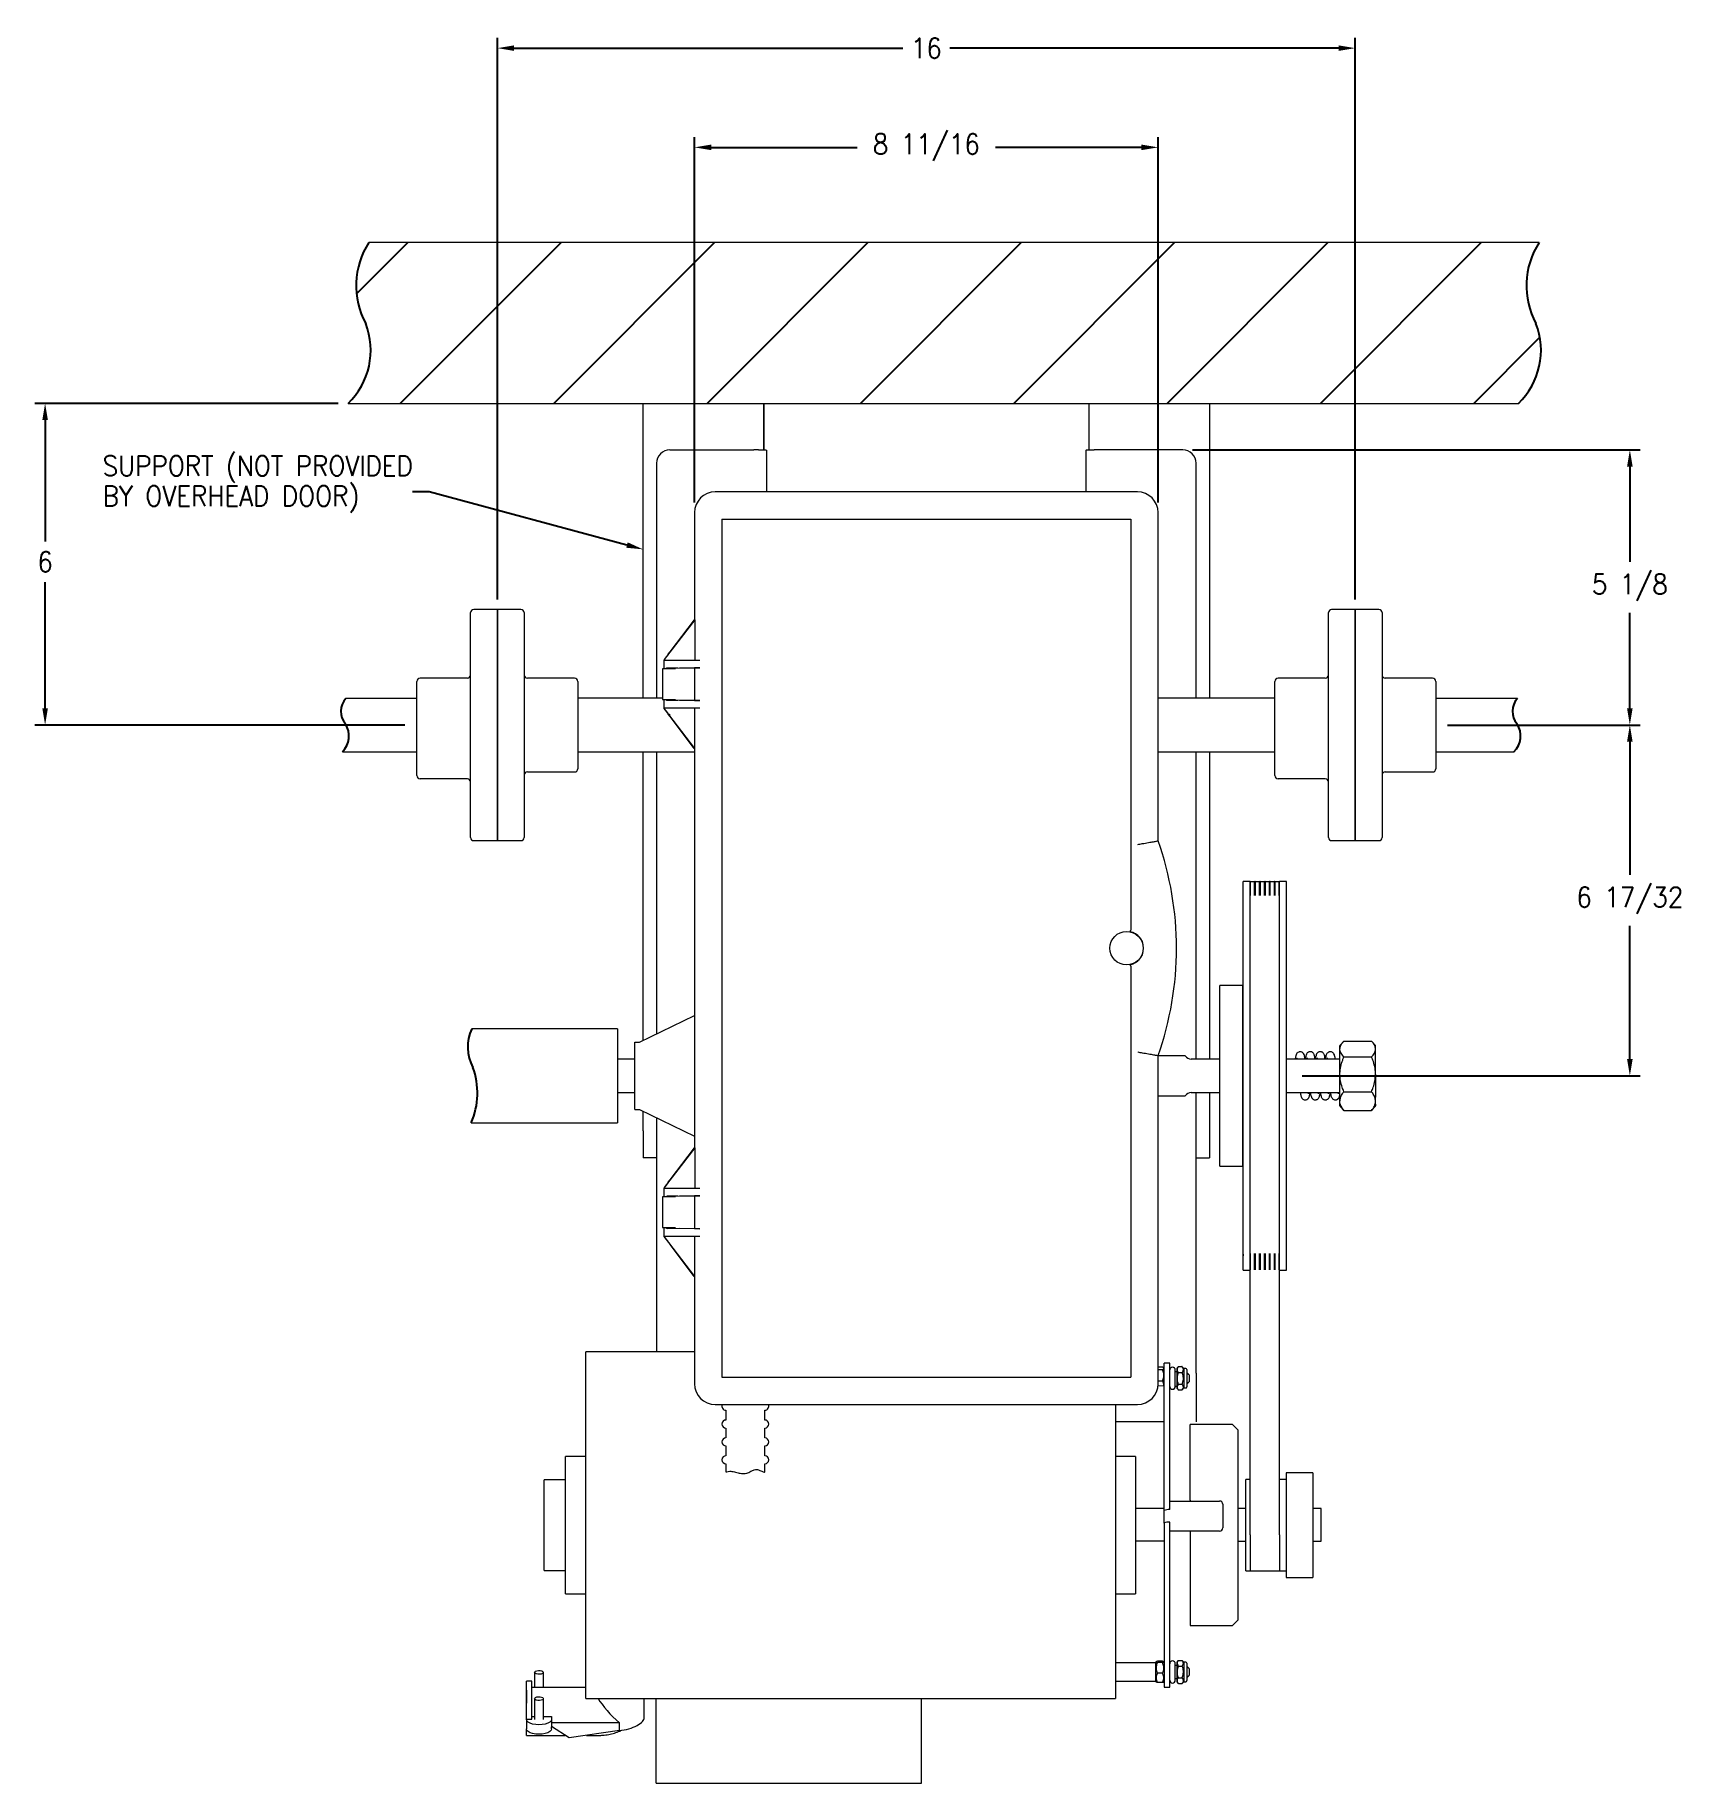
# Model space of a CAD drawing. Extents: x 8 to 38.7, y 8.8 to 41.4.
import ezdxf

# ---------------------------------------------------------------- set-up
doc = ezdxf.new("R2010")
doc.units = 0
doc.header["$LTSCALE"] = 0.5
doc.header["$MEASUREMENT"] = 0
doc.layers.get('Defpoints').update_dxf_attribs({"linetype": 'CONTINUOUS'})
doc.layers.add('DIM', color=1, linetype='CONTINUOUS')
doc.layers.add('OBJ', color=3, linetype='CONTINUOUS')
doc.styles.add('ROMANS', font='romans.shx', dxfattribs={"width": 0.9, "height": 0.375})
doc.dimstyles.new('GENIE', dxfattribs={"dimscale": 2, "dimtxt": 0.25, "dimasz": 0.156, "dimexe": 0.095, "dimexo": 0.0925, "dimgap": 0.095, "dimtad": 0, "dimtih": 1, "dimtoh": 1, "dimdec": 5, "dimzin": 4, "dimdsep": 46, "dimlunit": 5, "dimtxsty": 'ROMANS', "dimcen": 0.09, "dimadec": 0, "dimazin": 0, "dimtfac": 1, "dimtdec": 5, "dimtofl": 0, "dimtmove": 0, "dimatfit": 3, "dimfxl": 0, "dimfrac": 2, "dimtolj": 1, "dimtzin": 4, "dimarcsym": 0})

msp = doc.modelspace()

# ---------------------------------------------------------------- texts
at = {"layer": 'DIM', "style": 'ROMANS', "width": 0.9}
for s, p in [('SUPPORT (NOT PROVIDED', (9.246524, 33.163678)), ('BY OVERHEAD DOOR)', (9.246524, 32.601178))]:
    msp.add_text(s, height=0.375, dxfattribs=at).set_placement(p)

# ---------------------------------------------------------------- blocks, each defined once
blk = doc.blocks.new('*D31')
at = {"layer": 'Defpoints', "color": 0}
for p in [(32.61, 41.143), (16.61, 30.673), (32.61, 30.673)]:
    blk.add_point(p, dxfattribs=at)
at = {"layer": 'DIM', "color": 0, "lineweight": -2}
for p, q in [((16.61, 30.858), (16.61, 41.333)), ((16.922, 41.143), (24.17, 41.143)), ((32.298, 41.143), (25.049, 41.143)), ((32.61, 30.858), (32.61, 41.333))]:
    blk.add_line(p, q, dxfattribs=at)
at = {"layer": 'DIM', "color": 0}
for points in [[(16.922, 41.195), (16.922, 41.091), (16.61, 41.143)], [(32.298, 41.195), (32.298, 41.091), (32.61, 41.143)]]:
    blk.add_solid(points, dxfattribs=at)
at = {"layer": 'DIM', "color": 0, "insert": (24.61, 41.143), "char_height": 0.375, "attachment_point": 5, "style": 'ROMANS'}
blk.add_mtext('\\A1;16', dxfattribs=at)
blk = doc.blocks.new('*D32')
at = {"layer": 'Defpoints', "color": 0}
for p in [(28.933, 39.292), (20.286, 32.48), (28.933, 32.48)]:
    blk.add_point(p, dxfattribs=at)
at = {"layer": 'DIM', "color": 0, "lineweight": -2}
for p, q in [((20.286, 32.665), (20.286, 39.482)), ((28.933, 32.665), (28.933, 39.482)), ((20.598, 39.292), (23.319, 39.292)), ((28.621, 39.292), (25.9, 39.292))]:
    blk.add_line(p, q, dxfattribs=at)
at = {"layer": 'DIM', "color": 0}
for points in [[(20.598, 39.344), (20.598, 39.24), (20.286, 39.292)], [(28.621, 39.344), (28.621, 39.24), (28.933, 39.292)]]:
    blk.add_solid(points, dxfattribs=at)
at = {"layer": 'DIM', "color": 0, "insert": (24.61, 39.292), "char_height": 0.375, "attachment_point": 5, "style": 'ROMANS'}
blk.add_mtext('\\A1;8 11/16', dxfattribs=at)
blk = doc.blocks.new('*D33')
at = {"layer": 'Defpoints', "color": 0}
for p in [(13.825, 34.517), (8.175, 28.517), (15.067, 28.517)]:
    blk.add_point(p, dxfattribs=at)
at = {"layer": 'DIM', "color": 0, "lineweight": -2}
for p, q in [((13.64, 34.517), (7.985, 34.517)), ((8.175, 34.205), (8.175, 31.939)), ((8.175, 28.829), (8.175, 31.184)), ((14.882, 28.517), (7.985, 28.517))]:
    blk.add_line(p, q, dxfattribs=at)
at = {"layer": 'DIM', "color": 0}
for points in [[(8.123, 34.205), (8.227, 34.205), (8.175, 34.517)], [(8.123, 28.829), (8.227, 28.829), (8.175, 28.517)]]:
    blk.add_solid(points, dxfattribs=at)
at = {"layer": 'DIM', "color": 0, "insert": (8.175, 31.562), "char_height": 0.375, "attachment_point": 5, "style": 'ROMANS'}
blk.add_mtext('\\A1;6', dxfattribs=at)
blk = doc.blocks.new('*D34')
at = {"layer": 'Defpoints', "color": 0}
for p in [(29.391, 33.649), (34.146, 28.517), (37.731, 28.517)]:
    blk.add_point(p, dxfattribs=at)
at = {"layer": 'DIM', "color": 0, "lineweight": -2}
for p, q in [((29.576, 33.649), (37.921, 33.649)), ((37.731, 33.337), (37.731, 31.559)), ((37.731, 28.829), (37.731, 30.607)), ((34.331, 28.517), (37.921, 28.517))]:
    blk.add_line(p, q, dxfattribs=at)
at = {"layer": 'DIM', "color": 0}
for points in [[(37.679, 33.337), (37.783, 33.337), (37.731, 33.649)], [(37.679, 28.829), (37.783, 28.829), (37.731, 28.517)]]:
    blk.add_solid(points, dxfattribs=at)
at = {"layer": 'DIM', "color": 0, "insert": (37.731, 31.083), "char_height": 0.375, "attachment_point": 5, "style": 'ROMANS'}
blk.add_mtext('\\A1;5 1/8', dxfattribs=at)
blk = doc.blocks.new('*D35')
at = {"layer": 'Defpoints', "color": 0}
for p in [(34.331, 28.517), (31.435, 21.974), (37.731, 21.974)]:
    blk.add_point(p, dxfattribs=at)
at = {"layer": 'DIM', "color": 0, "lineweight": -2}
for p, q in [((34.516, 28.517), (37.921, 28.517)), ((37.731, 28.205), (37.731, 25.721)), ((37.731, 22.286), (37.731, 24.77)), ((31.62, 21.974), (37.921, 21.974))]:
    blk.add_line(p, q, dxfattribs=at)
at = {"layer": 'DIM', "color": 0}
for points in [[(37.679, 28.205), (37.783, 28.205), (37.731, 28.517)], [(37.679, 22.286), (37.783, 22.286), (37.731, 21.974)]]:
    blk.add_solid(points, dxfattribs=at)
at = {"layer": 'DIM', "color": 0, "insert": (37.731, 25.245), "char_height": 0.375, "attachment_point": 5, "style": 'ROMANS'}
blk.add_mtext('\\A1;6 17/32', dxfattribs=at)

# ---------------------------------------------------------------- dimensions: what is measured, and where the dimension line sits
at = {"layer": 'DIM'}
dim = msp.add_linear_dim(base=(32.60957, 41.142712), p1=(16.609571, 30.673221), p2=(32.60957, 30.673221), dimstyle='GENIE', dxfattribs=at)
dim.commit()
dim.dimension.update_dxf_attribs({"geometry": '*D31', "text_midpoint": (24.60957, 41.142712), "dimtype": 160})
dim = msp.add_linear_dim(base=(28.932993, 39.292046), p1=(20.286174, 32.479577), p2=(28.932993, 32.479577), text='8 11/16', dimstyle='GENIE', dxfattribs=at)
dim.commit()
dim.dimension.update_dxf_attribs({"geometry": '*D32', "text_midpoint": (24.609583, 39.292046)})
dim = msp.add_linear_dim(base=(8.175407, 28.516971), p1=(13.825415, 34.516971), p2=(15.067167, 28.516971), angle=90, dimstyle='GENIE', dxfattribs=at)
dim.commit()
dim.dimension.update_dxf_attribs({"geometry": '*D33', "text_midpoint": (8.175407, 31.561987), "dimtype": 160})
for base, p1, p2, picture, middle in [((37.731009, 28.516971), (29.391078, 33.649027), (34.14559, 28.516971), '*D34', (37.731009, 31.082999)), ((37.731009, 21.973972), (34.33059, 28.516971), (31.434582, 21.973972), '*D35', (37.731009, 25.245471))]:
    dim = msp.add_linear_dim(base=base, p1=p1, p2=p2, angle=90, dimstyle='GENIE', dxfattribs=at)
    dim.commit()
    dim.dimension.update_dxf_attribs({"geometry": picture, "text_midpoint": middle})

# ---------------------------------------------------------------- linework, layer by layer
at = {"layer": 'DIM'}
for p, q in [((13.982384, 36.560127), (14.939228, 37.516971)), ((14.799419, 34.516971), (17.799419, 37.516971)), ((17.659609, 34.516971), (20.659609, 37.516971)), ((20.5198, 34.516971), (23.5198, 37.516971)), ((23.37999, 34.516971), (26.37999, 37.516971)), ((26.240181, 34.516971), (29.240181, 37.516971)), ((29.100371, 34.516971), (32.100371, 37.516971)), ((31.960561, 34.516971), (34.960561, 37.516971)), ((34.820752, 34.516971), (36.053233, 35.749452)), ((15.33999, 32.86798), (15.02799, 32.86798)), ((19.026822, 31.8746), (15.33999, 32.86798))]:
    msp.add_line(p, q, dxfattribs=at)
msp.add_solid([(19.04035, 31.924809), (19.013293, 31.82439), (19.328078, 31.793429)], dxfattribs=at)
at = {"layer": 'OBJ', "linetype": 'Continuous', "lineweight": 15}
for p, q in [((36.040282, 37.516971), (14.213577, 37.516971)), ((13.825415, 34.516971), (35.65212, 34.516971)), ((19.328078, 34.266971), (19.328078, 34.516971)), ((19.328078, 29.016277), (19.328078, 34.266971)), ((21.578073, 34.516971), (21.578073, 33.649027)), ((21.578571, 34.266971), (21.578073, 34.266971)), ((21.578571, 34.216971), (21.578571, 34.516971)), ((27.641077, 34.516971), (27.641077, 34.216971)), ((29.891072, 34.516971), (29.891072, 34.266971)), ((29.891072, 34.266971), (29.891072, 29.016277)), ((21.578571, 33.649027), (21.578571, 34.216971)), ((27.641077, 34.216971), (27.641077, 33.649027)), ((19.828072, 33.649027), (21.390577, 33.649027)), ((21.477853, 33.649027), (21.390577, 33.649027)), ((21.477853, 33.649027), (21.616005, 33.649027)), ((21.630573, 33.635074), (21.630573, 33.600084)), ((21.630573, 33.600084), (21.630573, 32.865487)), ((27.588578, 33.600084), (27.588578, 33.635074)), ((27.588578, 32.865487), (27.588578, 33.600084)), ((27.603146, 33.649027), (27.741288, 33.649027)), ((27.828573, 33.649027), (27.741288, 33.649027)), ((29.391078, 33.649027), (27.828573, 33.649027)), ((19.57807, 33.399027), (19.57807, 29.016277)), ((29.641071, 29.016277), (29.641071, 33.399027)), ((28.547086, 32.865487), (20.672083, 32.865487)), ((20.286173, 32.479577), (20.286173, 30.475852)), ((20.797084, 32.354577), (20.797084, 16.354577)), ((20.797084, 32.354577), (28.422085, 32.354577)), ((28.422085, 32.354577), (28.422085, 24.691827)), ((28.932996, 26.356448), (28.932996, 32.479577)), ((16.609571, 30.673221), (16.609571, 30.37607)), ((16.609571, 26.360721), (16.609571, 30.673221)), ((32.60957, 30.673221), (32.60957, 30.37607)), ((32.60957, 26.360721), (32.60957, 30.673221)), ((16.109577, 26.420721), (16.109577, 30.613221)), ((16.609571, 30.37607), (16.609571, 26.360721)), ((17.109574, 30.613221), (17.109574, 30.324339)), ((17.109574, 30.324339), (17.109574, 26.420721)), ((20.29173, 30.479577), (19.72297, 29.738556)), ((19.830231, 29.881819), (20.288332, 30.478669)), ((20.286671, 30.478669), (20.287365, 30.479577)), ((20.286671, 30.479577), (20.286671, 30.478669)), ((20.290651, 30.479577), (20.286671, 30.479577)), ((20.288332, 30.478669), (20.286671, 30.478669)), ((20.29173, 30.479577), (20.290651, 30.479577)), ((20.29173, 30.479577), (20.29173, 29.729577)), ((32.109576, 26.420721), (32.109576, 30.613221)), ((32.60957, 30.37607), (32.60957, 26.360721)), ((33.109573, 30.613221), (33.109573, 30.324339)), ((33.109573, 30.324339), (33.109573, 26.420721)), ((19.716175, 29.729577), (19.716175, 29.567077)), ((19.716175, 29.729577), (19.742307, 29.729577)), ((19.72297, 29.738556), (19.72297, 29.729577)), ((19.742307, 29.729577), (20.384, 29.729577)), ((19.797237, 29.839906), (19.829761, 29.881819)), ((19.829761, 29.88118), (19.797237, 29.838793)), ((19.797237, 29.838793), (19.797237, 29.839906)), ((19.829761, 29.88118), (19.830231, 29.881819)), ((19.829761, 29.881819), (19.829761, 29.88118)), ((19.830231, 29.881819), (19.829761, 29.881819)), ((19.929137, 29.567077), (19.691178, 29.567077)), ((19.711172, 29.567077), (19.716175, 29.567077)), ((19.786602, 29.580737), (20.384, 29.586666)), ((20.286173, 29.582323), (20.00407, 29.579577)), ((20.290651, 29.584561), (20.286173, 29.582323)), ((20.286173, 29.582323), (20.286173, 28.976832)), ((15.109571, 27.807456), (15.109571, 29.331971)), ((15.109571, 29.226067), (15.109571, 29.291693)), ((15.109571, 29.20953), (15.109571, 29.226067)), ((18.109571, 29.331971), (18.109571, 29.219019)), ((18.109571, 29.291693), (18.109571, 29.226067)), ((18.109571, 29.281927), (18.109571, 28.679584)), ((18.109571, 29.226067), (18.109571, 29.20953)), ((18.109571, 29.219019), (18.109571, 29.202388)), ((31.10957, 27.807456), (31.10957, 29.331971)), ((31.10957, 29.226067), (31.10957, 29.291693)), ((31.10957, 29.20953), (31.10957, 29.226067)), ((34.10957, 29.331971), (34.10957, 29.219019)), ((34.10957, 29.291693), (34.10957, 29.226067)), ((34.10957, 29.281927), (34.10957, 28.679584)), ((34.10957, 29.226067), (34.10957, 29.20953)), ((34.10957, 29.219019), (34.10957, 29.202388)), ((19.691178, 28.992077), (19.929137, 28.992077)), ((19.716175, 28.992077), (19.711172, 28.992077)), ((19.716175, 28.992077), (19.716175, 28.829577)), ((19.742307, 28.829577), (19.716175, 28.829577)), ((19.722464, 28.821211), (19.722464, 28.829577)), ((19.722464, 28.821211), (20.285451, 28.079577)), ((20.384, 28.829577), (19.742307, 28.829577)), ((20.384, 28.972489), (19.786602, 28.978417)), ((19.829761, 28.676353), (19.796908, 28.719625)), ((20.00407, 28.979577), (20.286173, 28.976832)), ((20.286173, 28.976832), (20.290651, 28.974593)), ((20.291007, 28.079577), (20.291007, 28.829577)), ((18.109571, 28.679584), (18.109571, 28.615667)), ((18.109571, 28.615667), (18.109571, 28.512019)), ((18.109571, 28.512019), (18.109571, 27.701971)), ((20.282785, 28.079577), (19.829761, 28.676353)), ((34.10957, 28.679584), (34.10957, 28.615667)), ((34.10957, 28.615667), (34.10957, 28.512019)), ((34.10957, 28.512019), (34.10957, 27.701971)), ((20.282785, 28.079577), (20.285451, 28.079577)), ((20.291007, 28.079577), (20.285451, 28.079577)), ((20.286173, 28.079577), (20.286173, 20.625852)), ((15.109571, 27.703903), (15.109571, 27.807456)), ((19.328078, 22.637815), (19.328078, 28.017277)), ((19.57807, 28.017277), (19.57807, 22.758109)), ((29.641071, 22.285971), (29.641071, 28.017277)), ((29.891072, 28.017277), (29.891072, 22.285971)), ((31.10957, 27.703903), (31.10957, 27.807456)), ((15.109571, 27.574361), (15.109571, 27.703903)), ((16.049578, 27.514362), (15.16957, 27.514362)), ((31.10957, 27.574361), (31.10957, 27.703903)), ((32.049577, 27.514362), (31.169578, 27.514362)), ((30.519878, 18.351471), (30.519878, 25.596471)), ((30.647375, 21.207805), (30.647375, 25.594058)), ((30.656875, 25.34031), (30.656875, 25.591253)), ((30.732878, 25.34031), (30.732878, 25.591253)), ((30.748872, 25.34031), (30.748872, 25.591253)), ((30.824875, 25.34031), (30.824875, 25.591253)), ((30.840879, 25.34031), (30.840879, 25.591253)), ((30.916873, 25.34031), (30.916873, 25.591253)), ((30.932877, 25.34031), (30.932877, 25.591253)), ((31.008871, 25.34031), (31.008871, 25.591253)), ((31.024875, 25.34031), (31.024875, 25.591253)), ((31.100878, 25.34031), (31.100878, 25.591253)), ((31.116872, 25.34031), (31.116872, 25.591253)), ((31.192875, 25.34031), (31.192875, 25.591253)), ((31.199371, 21.207805), (31.199371, 25.594058)), ((31.328877, 25.59712), (31.328201, 25.596443)), ((31.328877, 25.596443), (31.328201, 25.596443)), ((31.328877, 25.596443), (31.328877, 25.59712)), ((31.328877, 18.353653), (31.328877, 25.596443)), ((28.422085, 24.017328), (28.422085, 16.354577)), ((30.086876, 20.286471), (30.086876, 23.661472)), ((30.511871, 20.286471), (30.511871, 23.661472)), ((18.849307, 22.848971), (18.849307, 21.100018)), ((19.257674, 22.603937), (20.286173, 23.098832)), ((19.175255, 21.344004), (19.175255, 22.603937)), ((19.175255, 22.603937), (19.257674, 22.603937)), ((32.323073, 22.474286), (32.323073, 22.536472)), ((32.398072, 22.622713), (32.913075, 22.622713)), ((32.988073, 22.001487), (32.988073, 22.536472)), ((28.932996, 16.229577), (28.932996, 22.352706)), ((32.323073, 22.001487), (32.323073, 22.474286)), ((32.398072, 22.325858), (32.913075, 22.325858)), ((32.323073, 21.501173), (32.323073, 22.001487)), ((32.988073, 22.001487), (32.988073, 21.577069)), ((29.641071, 16.429028), (29.641071, 21.661972)), ((29.891072, 21.661972), (29.891072, 20.946463)), ((32.398072, 21.677117), (32.913075, 21.677117)), ((32.988073, 21.447045), (32.988073, 21.577069)), ((19.175255, 21.344004), (19.259851, 21.344004)), ((19.259851, 21.344004), (20.286173, 20.850158)), ((19.328078, 20.946463), (19.328078, 21.310127)), ((30.647375, 13.414787), (30.647375, 21.207805)), ((31.199371, 13.414787), (31.199371, 21.207805)), ((32.323073, 21.411471), (32.323073, 21.501173)), ((32.398072, 21.32523), (32.913075, 21.32523)), ((32.988073, 21.447045), (32.988073, 21.411471)), ((18.849307, 21.100018), (18.849307, 21.098971)), ((19.328078, 20.946463), (19.328078, 20.446463)), ((19.57807, 21.189833), (19.57807, 16.828287)), ((29.891072, 20.946463), (29.891072, 20.446463)), ((20.29173, 20.629577), (19.72297, 19.888556)), ((19.830231, 20.031819), (20.288332, 20.628669)), ((20.286671, 20.628669), (20.287365, 20.629577)), ((20.286671, 20.629577), (20.286671, 20.628669)), ((20.290651, 20.629577), (20.286671, 20.629577)), ((20.288332, 20.628669), (20.286671, 20.628669)), ((20.29173, 20.629577), (20.290651, 20.629577)), ((20.29173, 20.629577), (20.29173, 19.879577)), ((19.57807, 20.446463), (19.328078, 20.446463)), ((20.034707, 20.303093), (20.033994, 20.297289)), ((29.641071, 20.446463), (29.891072, 20.446463)), ((19.797237, 19.989907), (19.829761, 20.031819)), ((19.829761, 20.03118), (19.797237, 19.988793)), ((19.797237, 19.988793), (19.797237, 19.989907)), ((19.829761, 20.03118), (19.830231, 20.031819)), ((19.829761, 20.031819), (19.829761, 20.03118)), ((19.830231, 20.031819), (19.829761, 20.031819)), ((19.929137, 19.717077), (19.691178, 19.717077)), ((19.711172, 19.717077), (19.716175, 19.717077)), ((19.716175, 19.879577), (19.716175, 19.717077)), ((19.716175, 19.879577), (19.742307, 19.879577)), ((19.72297, 19.888556), (19.72297, 19.879577)), ((19.742307, 19.879577), (20.384, 19.879577)), ((19.786602, 19.730737), (20.384, 19.736665)), ((20.286173, 19.732323), (20.00407, 19.729577)), ((20.290651, 19.734562), (20.286173, 19.732323)), ((20.286173, 19.732323), (20.286173, 19.126832)), ((19.691178, 19.142077), (19.929137, 19.142077)), ((19.716175, 19.142077), (19.711172, 19.142077)), ((19.716175, 19.142077), (19.716175, 18.979577)), ((19.742307, 18.979577), (19.716175, 18.979577)), ((19.722464, 18.971212), (19.722464, 18.979577)), ((19.722464, 18.971212), (20.285451, 18.229577)), ((20.384, 18.979577), (19.742307, 18.979577)), ((20.384, 19.122489), (19.786602, 19.128418)), ((20.00407, 19.129577), (20.286173, 19.126832)), ((20.286173, 19.126832), (20.290651, 19.124593)), ((20.291007, 18.229577), (20.291007, 18.979577)), ((20.282785, 18.229577), (19.829761, 18.826352)), ((30.656875, 18.357118), (30.656875, 18.659976)), ((30.732878, 18.357118), (30.732878, 18.659976)), ((30.748872, 18.357118), (30.748872, 18.659976)), ((30.824875, 18.357118), (30.824875, 18.659976)), ((30.840879, 18.357118), (30.840879, 18.659976)), ((30.916873, 18.357118), (30.916873, 18.659976)), ((30.932877, 18.357118), (30.932877, 18.659976)), ((31.008871, 18.357118), (31.008871, 18.659976)), ((31.024875, 18.357118), (31.024875, 18.659976)), ((31.100878, 18.357118), (31.100878, 18.659976)), ((31.116872, 18.357118), (31.116872, 18.659976)), ((31.192875, 18.357118), (31.192875, 18.659976)), ((31.199371, 18.351534), (31.200375, 18.351471)), ((31.328877, 18.353653), (31.328201, 18.353653)), ((31.328877, 18.352978), (31.328201, 18.353653)), ((31.328874, 18.3519), (31.328203, 18.353654)), ((31.328877, 18.350823), (31.328229, 18.351471)), ((31.328449, 18.351471), (31.328874, 18.3519)), ((31.328877, 18.353653), (31.328877, 18.352978)), ((31.328877, 18.351901), (31.328877, 18.352978)), ((31.328877, 18.350823), (31.328877, 18.351901)), ((20.282785, 18.229577), (20.285451, 18.229577)), ((20.291007, 18.229577), (20.285451, 18.229577)), ((20.286173, 18.229577), (20.286173, 16.229577)), ((18.260075, 10.358286), (18.260075, 16.828287)), ((20.797084, 16.354577), (28.422085, 16.354577)), ((29.015072, 16.540316), (28.932996, 16.540316)), ((29.015072, 16.488967), (28.932996, 16.488967)), ((29.045071, 13.867247), (29.045071, 16.615983)), ((29.149675, 13.881454), (29.149675, 16.615983)), ((29.252674, 16.177991), (29.252674, 16.486991)), ((29.252674, 16.177992), (29.252674, 16.48699)), ((29.280073, 16.513997), (29.280073, 16.150985)), ((29.310072, 16.548964), (29.380077, 16.548964)), ((29.310072, 16.437469), (29.380077, 16.437469)), ((29.410077, 16.513997), (29.410077, 16.150985)), ((29.46757, 16.493998), (29.46757, 16.170985)), ((29.510072, 16.397491), (29.510072, 16.267491)), ((29.641071, 16.429028), (29.641071, 15.516971)), ((29.037656, 16.185517), (28.930767, 16.188193)), ((29.015072, 16.281141), (28.932996, 16.281141)), ((29.280073, 16.179027), (29.252674, 16.179027)), ((29.310072, 16.220995), (29.380077, 16.220995)), ((29.310072, 16.116018), (29.380077, 16.116018)), ((20.672083, 15.843668), (28.547086, 15.843668)), ((28.135073, 15.843668), (28.135073, 14.699722)), ((29.045071, 15.516971), (28.135073, 15.516971)), ((29.529277, 14.058529), (29.529277, 15.468288)), ((30.419273, 15.368287), (30.419273, 14.611385)), ((17.88007, 12.313288), (17.88007, 14.873288)), ((28.135073, 14.699722), (28.135073, 10.358286)), ((28.510075, 14.873288), (28.510075, 12.313288)), ((17.480071, 12.746288), (17.480071, 14.440287)), ((30.419273, 14.611385), (30.419273, 11.818288)), ((30.569871, 12.743286), (30.569871, 14.443286)), ((31.200375, 14.443286), (31.199371, 14.443225)), ((31.319875, 14.568287), (31.319875, 13.926758)), ((31.819879, 14.568287), (31.819879, 13.926758)), ((29.149675, 14.042264), (30.080071, 14.042264)), ((29.529277, 14.058529), (29.529277, 14.042264)), ((29.045071, 13.905788), (28.510075, 13.905788)), ((29.045071, 13.633142), (29.045071, 13.867247)), ((30.14007, 13.982493), (30.14007, 13.549148)), ((31.319875, 13.926758), (31.319875, 12.618288)), ((31.819879, 13.926758), (31.819879, 12.618288)), ((31.975076, 13.427348), (31.975076, 13.905788)), ((29.045071, 13.628582), (29.045071, 13.633142)), ((29.045071, 13.628582), (29.045071, 10.570592)), ((29.149675, 10.570592), (29.149675, 13.647421)), ((30.080071, 13.48026), (29.149675, 13.48026)), ((29.529277, 13.48026), (29.529277, 11.718286)), ((30.14007, 13.549148), (30.14007, 13.540032)), ((30.647375, 13.414787), (30.647375, 12.743286)), ((31.199371, 13.414787), (31.199371, 12.743286)), ((31.975076, 13.295958), (31.975076, 13.427348)), ((29.045071, 13.295958), (28.510075, 13.295958)), ((30.419273, 13.295958), (30.569871, 13.295958)), ((31.819879, 13.295958), (31.975076, 13.295958)), ((31.199371, 12.74335), (31.200375, 12.743286)), ((28.889076, 10.9258), (28.889076, 11.03559)), ((28.889076, 10.672577), (28.889076, 10.9258)), ((29.015072, 11.052974), (28.919075, 11.052974)), ((29.015072, 11.027611), (28.919075, 11.027611)), ((29.015072, 10.828722), (28.919075, 10.828722)), ((29.252674, 10.699584), (29.252674, 11.008582)), ((29.280073, 11.03559), (29.280073, 10.854871)), ((29.280073, 10.854871), (29.280073, 10.672577)), ((29.310072, 11.070588), (29.380077, 11.070588)), ((29.310072, 10.963149), (29.380077, 10.963149)), ((29.410077, 11.03559), (29.410077, 10.854871)), ((29.410077, 10.854871), (29.410077, 10.672577)), ((29.46757, 11.01559), (29.46757, 10.854784)), ((29.46757, 10.854784), (29.46757, 10.692577)), ((29.510072, 10.919084), (29.510072, 10.789082)), ((17.150077, 9.971236), (17.150077, 10.684472)), ((17.150077, 10.514472), (17.150077, 10.274856)), ((17.150077, 10.45428), (17.150077, 10.456822)), ((17.250072, 9.971236), (17.250072, 10.684472)), ((29.015072, 10.655193), (28.919075, 10.655193)), ((29.310072, 10.746644), (29.380077, 10.746644)), ((29.310072, 10.637579), (29.380077, 10.637579)), ((19.57257, 9.359646), (19.57257, 10.358286)), ((24.522571, 9.359646), (24.522571, 10.358286)), ((17.150077, 9.968697), (17.150077, 9.971236)), ((17.150077, 9.971236), (17.250072, 9.971236)), ((17.150077, 9.968697), (17.150077, 9.791756)), ((17.150077, 9.670958), (17.150077, 9.791756)), ((17.250072, 10.023475), (17.303078, 10.023475)), ((17.467071, 10.023475), (17.620072, 10.023475)), ((17.620072, 10.023475), (17.620072, 9.968697)), ((17.620072, 9.968697), (17.620072, 9.832752)), ((18.88507, 9.902954), (17.620072, 9.902954)), ((17.950075, 9.623889), (17.620072, 9.833808)), ((17.620072, 9.832752), (17.620072, 9.832541)), ((17.620072, 9.791756), (17.620072, 9.832541)), ((18.88507, 9.760412), (18.88507, 9.902954)), ((18.88507, 9.760412), (17.950075, 9.623889)), ((19.57257, 8.782262), (19.57257, 9.359646)), ((24.522571, 8.782262), (24.522571, 9.359646))]:
    msp.add_line(p, q, dxfattribs=at)
at = {"layer": 'OBJ', "linetype": 'Continuous', "lineweight": 15, "flags": 128}
for points in [[(17.377176, 10.881026), (17.409015, 10.879679), (17.437203, 10.873282), (17.457459, 10.862816), (17.466695, 10.84987), (17.463504, 10.836417), (17.448373, 10.824503), (17.423602, 10.815942), (17.392964, 10.81204), (17.361134, 10.813389), (17.332946, 10.819784), (17.31269, 10.830252), (17.303454, 10.843198), (17.306645, 10.856652), (17.321776, 10.868566), (17.346547, 10.877126), (17.377176, 10.881026)], [(17.406518, 10.391646), (17.435175, 10.385632), (17.456201, 10.375443), (17.466404, 10.362625), (17.464217, 10.349135), (17.449987, 10.337026), (17.425873, 10.328139), (17.395555, 10.323828), (17.363631, 10.324751), (17.334974, 10.330763), (17.313948, 10.340954), (17.303745, 10.353771), (17.305932, 10.36726), (17.320162, 10.379371), (17.344276, 10.388258), (17.374594, 10.392568), (17.406518, 10.391646)], [(17.620072, 9.968697), (17.612065, 9.942992), (17.588589, 9.91904), (17.55124, 9.898472), (17.502571, 9.882688), (17.445895, 9.872767), (17.38507, 9.869383), (17.324254, 9.872767), (17.267578, 9.882688), (17.2189, 9.898472), (17.18156, 9.91904), (17.158084, 9.942992), (17.150077, 9.968697)], [(17.620072, 9.791756), (17.612065, 9.766051), (17.588589, 9.742099), (17.55124, 9.721528), (17.502571, 9.705747), (17.445895, 9.695825), (17.38507, 9.692442), (17.324254, 9.695825), (17.267578, 9.705747), (17.2189, 9.721528), (17.18156, 9.742099), (17.158084, 9.766051), (17.150077, 9.791756)]]:
    msp.add_lwpolyline(points, dxfattribs=at)
at = {"layer": 'OBJ', "linetype": 'Continuous', "lineweight": 15}
msp.add_circle((28.344593, 24.354577), 0.3125, dxfattribs=at)
at = {"layer": 'OBJ'}
for centre, radius, start, end in [((15.450871, 36.711662), 1.476286, 146.9413907, 208.5304128), ((37.277576, 36.711662), 1.476286, 146.9413907, 208.5304128), ((12.877517, 35.506978), 1.370629, 313.7552019, 21.3758401), ((34.704222, 35.506978), 1.370629, 313.7552019, 21.3758401), ((14.047917, 28.772157), 0.358661, 137.4986648, 220.7607808), ((35.89945, 28.772157), 0.358661, 137.4986648, 220.7607808), ((13.426117, 28.314597), 0.415328, 314.7175775, 32.5382374), ((35.27765, 28.314597), 0.415328, 314.7175775, 32.5382374), ((16.850361, 22.510798), 0.793243, 154.7659217, 208.5559663), ((14.848757, 21.654249), 1.389437, 336.4441605, 20.0943893)]:
    msp.add_arc(centre, radius, start, end, dxfattribs=at)
at = {"layer": 'OBJ', "linetype": 'Continuous', "lineweight": 15}
for centre, radius, start, end in [((19.828074, 33.399027), 0.25, 90, 180), ((29.391074, 33.399027), 0.25, 0, 90), ((20.672083, 32.479577), 0.385909, 90, 180), ((28.547083, 32.479577), 0.385909, 0, 90), ((16.169574, 30.613221), 0.06, 90, 180), ((17.049574, 30.613221), 0.06, 0, 90), ((32.169574, 30.613221), 0.06, 90, 180), ((33.049574, 30.613221), 0.06, 0, 90), ((15.169574, 29.331971), 0.06, 90, 180), ((16.049574, 29.451971), 0.06, 270, 0), ((17.169574, 29.451971), 0.06, 180, 270), ((18.049574, 29.331971), 0.06, 0, 90), ((31.169574, 29.331971), 0.06, 90, 180), ((32.049574, 29.451971), 0.06, 270, 0), ((33.169574, 29.451971), 0.06, 180, 270), ((34.049574, 29.331971), 0.06, 0, 90), ((15.169578, 27.57437), 0.060007, 180.0086171, 269.9919431), ((16.049569, 27.454354), 0.060008, 0.0091692, 89.991391), ((17.169574, 27.581971), 0.06, 90, 180), ((18.049574, 27.701971), 0.06, 270, 0), ((31.169577, 27.57437), 0.060007, 180.0086171, 270.0009061), ((32.049573, 27.45436), 0.060003, 0.0040687, 89.9964915), ((33.169574, 27.581971), 0.06, 90, 180), ((34.049574, 27.701971), 0.06, 270, 0), ((16.169574, 26.420721), 0.06, 180, 270), ((17.049574, 26.420721), 0.06, 270, 0), ((32.169574, 26.420721), 0.06, 180, 270), ((33.049574, 26.420721), 0.06, 270, 0), ((23.265229, 24.354577), 6.010909, 340.5466288, 19.4533712), ((30.649374, 25.588471), 0.008, 44.3025605, 90), ((30.740374, 25.588471), 0.008, 90, 135.6974395), ((30.741374, 25.588471), 0.008, 44.3025605, 90), ((30.832374, 25.588471), 0.008, 90, 135.6974395), ((30.833374, 25.588471), 0.008, 44.3025605, 90), ((30.924374, 25.588471), 0.008, 90, 135.6974395), ((30.925374, 25.588471), 0.008, 44.3025605, 90), ((31.016374, 25.588471), 0.008, 90, 135.6974395), ((31.017374, 25.588471), 0.008, 44.3025605, 90), ((31.108374, 25.588471), 0.008, 90, 135.6974395), ((31.109374, 25.588471), 0.008, 44.3025605, 90), ((31.200374, 25.588471), 0.008, 90, 135.6974395), ((28.344593, 24.354577), 0.31504, 282.5866872, 77.4133128), ((29.548074, 22.410971), 0.125, 210, 270), ((29.548074, 21.536971), 0.125, 90, 150), ((29.201174, 16.486991), 0.0515, 0, 180), ((29.201174, 16.486991), 0.0515, 0, 61.4295494), ((29.447574, 16.493998), 0.02, 0, 90), ((20.672083, 16.229577), 0.385909, 180, 270), ((28.547083, 16.229577), 0.385909, 270, 0), ((29.201174, 16.177991), 0.0515, 180, 0), ((29.201174, 16.177991), 0.0515, 298.4066156, 0), ((29.447574, 16.170985), 0.02, 270, 0), ((20.872074, 15.812277), 0.075, 155.2574831, 270), ((21.597074, 15.812277), 0.075, 270, 24.7425169), ((20.872074, 15.478736), 0.075, 90, 270), ((21.597074, 15.478736), 0.075, 270, 90), ((20.872074, 15.145194), 0.075, 90, 270), ((21.597074, 15.145194), 0.075, 270, 90), ((20.872074, 14.811652), 0.075, 90, 270), ((21.597074, 14.811652), 0.075, 270, 90), ((30.080194, 13.982388), 0.059876, 0.1000855, 90.1176964), ((29.132953, 13.61237), 0.269603, 86.4440538, 109.0243266), ((29.133317, 13.376971), 0.270944, 86.3856523, 109.007942), ((30.080194, 13.540136), 0.059876, 269.8823036, 359.8999145), ((29.201174, 11.008583), 0.0515, 0, 180), ((29.447574, 11.01559), 0.02, 0, 90), ((29.201174, 10.699583), 0.0515, 180, 0), ((29.447574, 10.692577), 0.02, 270, 0)]:
    msp.add_arc(centre, radius, start, end, dxfattribs=at)
for centre, major_axis, ratio, start_param, end_param in [((19.836174, 29.887802), (0.124992, 0.166179), 0.008384536, 1.869457154, 2.692490846), ((19.836174, 29.579576), (0.142, 0), 0.008726868, 0.001044726, 1.927383421), ((20.665595, 29.584504), (0.375, 0), 0.008726868, 2.420268055, 3.124139361), ((19.836174, 28.669661), (-0.124992, 0.167957), 0.008359396, 0.439495111, 1.262528803), ((19.836174, 28.979578), (0.142, 0), 0.008726868, 4.355801886, 6.282140581), ((19.836174, 28.618867), (0.117458, -0.096967), 0.441002387, 1.967486433, 2.239448772), ((20.665595, 28.97465), (0.375, 0), 0.008726868, 3.159045946, 3.862917252), ((19.836174, 20.037802), (0.124992, 0.166179), 0.008384536, 1.869457154, 2.692490846), ((19.836174, 19.729576), (0.142, 0), 0.008726868, 0.001044726, 1.927383421), ((20.665595, 19.734504), (0.375, 0), 0.008726868, 2.420268055, 3.124139361), ((19.836174, 18.819661), (-0.124992, 0.167957), 0.008359396, 0.439495111, 1.262528803), ((20.665595, 19.12465), (0.375, 0), 0.008726868, 3.159045946, 3.862917252), ((18.885074, 10.099471), (0.453978, -0.453978), 0.221694663, 3.90394162, 4.930555137), ((18.885074, 9.956929), (0.464292, 0.06157), 0.416582264, 4.657202247, 6.227998574)]:
    msp.add_ellipse(centre, major_axis=major_axis, ratio=ratio, start_param=start_param, end_param=end_param, dxfattribs=at)
for points, knots in [([(21.616005, 33.649027), (21.621659, 33.647926), (21.629722, 33.646356), (21.630377, 33.63767), (21.630573, 33.635074)], [0, 0, 0, 0, 0.701199272, 1, 1, 1, 1]), ([(27.588578, 33.635074), (27.589736, 33.640495), (27.591388, 33.648225), (27.600441, 33.648843), (27.603146, 33.649027)], [0, 0, 0, 0, 0.701273332, 1, 1, 1, 1]), ([(19.786602, 29.580737), (19.778919, 29.579235), (19.763782, 29.576274), (19.749488, 29.567511), (19.742397, 29.563447), (19.742307, 29.563395)], [0, 0, 0, 0, 0.504364896, 0.993657329, 1, 1, 1, 1]), ([(19.742307, 28.995759), (19.742397, 28.995707), (19.745041, 28.994192), (19.752574, 28.989983), (19.766908, 28.982013), (19.77935, 28.979741), (19.786602, 28.978417)], [0, 0, 0, 0, 0.006341224, 0.184734648, 0.524850413, 1, 1, 1, 1]), ([(28.553572, 26.290318), (28.554001, 26.290394), (28.581165, 26.295228), (28.650172, 26.307382), (28.754168, 26.325591), (28.848963, 26.342007), (28.914134, 26.353218), (28.923723, 26.354859), (28.928518, 26.35568)], [0, 0, 0, 0, 0.00223476, 0.141617959, 0.359130567, 0.573677641, 0.78681506, 1, 1, 1, 1]), ([(28.413243, 24.662046), (28.413259, 24.662047), (28.413436, 24.662058), (28.41395, 24.66267), (28.415309, 24.665792), (28.417335, 24.672331), (28.419696, 24.680988), (28.421214, 24.687545), (28.421973, 24.690824)], [0, 0, 0, 0, 0.011760789, 0.133710999, 0.350931849, 0.567467402, 0.783734975, 1, 1, 1, 1]), ([(28.421973, 24.018331), (28.421214, 24.021609), (28.419696, 24.028166), (28.417335, 24.036824), (28.415308, 24.043361), (28.41395, 24.046484), (28.413436, 24.047096), (28.413259, 24.047107), (28.413243, 24.047108)], [0, 0, 0, 0, 0.216244903, 0.432537927, 0.649061498, 0.866286466, 0.988238988, 1, 1, 1, 1]), ([(32.323073, 22.474286), (32.325928, 22.495062), (32.331742, 22.537366), (32.365372, 22.586548), (32.390702, 22.614562), (32.398072, 22.622713)], [0, 0, 0, 0, 0.406280287, 0.827264996, 1, 1, 1, 1]), ([(32.988073, 22.474286), (32.985218, 22.495062), (32.979405, 22.537366), (32.945775, 22.586548), (32.920444, 22.614562), (32.913075, 22.622713)], [0, 0, 0, 0, 0.406280287, 0.827264996, 1, 1, 1, 1]), ([(28.553572, 22.418836), (28.554001, 22.418759), (28.581165, 22.413926), (28.650172, 22.401772), (28.754168, 22.383562), (28.848963, 22.367148), (28.914134, 22.355937), (28.923723, 22.354295), (28.928518, 22.353474)], [0, 0, 0, 0, 0.00223476, 0.14161798, 0.359130618, 0.573677463, 0.786814998, 1, 1, 1, 1]), ([(31.674353, 22.285971), (31.672716, 22.297717), (31.668784, 22.323217), (31.661601, 22.354831), (31.65358, 22.381846), (31.630879, 22.407249), (31.611384, 22.41801), (31.593463, 22.423006), (31.573864, 22.423342), (31.550017, 22.417382), (31.528738, 22.402671), (31.508546, 22.375534), (31.502397, 22.352994), (31.49696, 22.328774), (31.493427, 22.309445), (31.491174, 22.292496), (31.490307, 22.285971)], [0.5877914911, 0.5877914911, 0.5877914911, 0.5877914911, 0.6266995174, 0.6778756917, 0.7286704676, 0.754829436, 0.7692241679, 0.7841956014, 0.7995116212, 0.8144427824, 0.8396766421, 0.8608426121, 0.9194425284, 0.9444965125, 0.9786352273, 1, 1, 1, 1]), ([(31.520879, 22.310665), (31.52086, 22.310696), (31.51953, 22.312847), (31.522351, 22.303093), (31.524655, 22.290312), (31.525358, 22.285971)], [0, 0, 0, 0, 0.0006963647, 0.0487610364, 0.07037230874, 0.07037230874, 0.07037230874, 0.07037230874]), ([(31.861849, 22.285971), (31.861619, 22.287603), (31.859327, 22.303554), (31.854414, 22.332776), (31.84859, 22.357827), (31.839407, 22.380826), (31.824671, 22.402408), (31.801425, 22.417957), (31.777554, 22.423425), (31.757842, 22.42286), (31.739643, 22.417366), (31.721665, 22.406914), (31.701969, 22.385971), (31.691675, 22.360152), (31.684566, 22.329756), (31.679524, 22.304475), (31.677588, 22.286061), (31.677578, 22.285971)], [0.588225596, 0.588225596, 0.588225596, 0.588225596, 0.5936614744, 0.6417714552, 0.6940548421, 0.7192352937, 0.7444397417, 0.7725687163, 0.7876415198, 0.8029937726, 0.8177070469, 0.830835091, 0.8533149201, 0.8958519556, 0.9448737281, 0.9997329305, 1, 1, 1, 1]), ([(31.708742, 22.30935), (31.709, 22.307642), (31.709461, 22.304605), (31.711593, 22.292479), (31.712664, 22.285971)], [0, 0, 0, 0, 0.03996063038, 0.07107312831, 0.07107312831, 0.07107312831, 0.07107312831]), ([(32.049262, 22.285971), (32.04624, 22.306889), (32.040595, 22.339323), (32.033825, 22.366384), (32.019669, 22.393212), (32.001228, 22.410804), (31.980289, 22.420238), (31.961606, 22.423724), (31.941837, 22.42218), (31.919635, 22.414426), (31.900584, 22.399203), (31.885249, 22.376749), (31.876774, 22.351415), (31.870666, 22.324196), (31.866934, 22.29742), (31.865338, 22.285971)], [0.5887520591, 0.5887520591, 0.5887520591, 0.5887520591, 0.6576146376, 0.7099422923, 0.7348054701, 0.761608489, 0.7762657153, 0.7914296207, 0.8068187156, 0.8212705018, 0.8456256057, 0.8666250339, 0.9107088181, 0.9618207497, 1, 1, 1, 1]), ([(31.896116, 22.310028), (31.895996, 22.310144), (31.895537, 22.310589), (31.897316, 22.30336), (31.89908, 22.293489), (31.900269, 22.285971)], [0, 0, 0, 0, 0.00849959552, 0.03257904258, 0.07042033361, 0.07042033361, 0.07042033361, 0.07042033361]), ([(32.23686, 22.285971), (32.235469, 22.295983), (32.23184, 22.319832), (32.224864, 22.351869), (32.218014, 22.376888), (32.195727, 22.406378), (32.170429, 22.42041), (32.145622, 22.42383), (32.125927, 22.421375), (32.109151, 22.414632), (32.092909, 22.403559), (32.070356, 22.376735), (32.063661, 22.347449), (32.056743, 22.316495), (32.053742, 22.292888), (32.052862, 22.285971)], [0.5892144792, 0.5892144792, 0.5892144792, 0.5892144792, 0.6225509125, 0.6733528962, 0.7247843082, 0.7503875502, 0.779090556, 0.7943261523, 0.8096818197, 0.8238479714, 0.8364794772, 0.8583650807, 0.9251945592, 0.9780820089, 1, 1, 1, 1]), ([(32.083463, 22.310477), (32.083406, 22.310561), (32.082742, 22.311549), (32.084634, 22.30493), (32.08638, 22.294927), (32.08776, 22.285971)], [0, 0, 0, 0, 0.00230457078, 0.02712316639, 0.07595908391, 0.07595908391, 0.07595908391, 0.07595908391]), ([(32.398072, 22.325858), (32.378366, 22.348933), (32.338237, 22.395922), (32.323246, 22.447301), (32.323078, 22.473588), (32.323073, 22.474286)], [0, 0, 0, 0, 0.484331605, 0.986305806, 1, 1, 1, 1]), ([(32.323073, 22.001487), (32.323154, 22.008917), (32.323686, 22.057523), (32.335991, 22.148233), (32.365988, 22.248448), (32.39014, 22.306722), (32.398072, 22.325858)], [0, 0, 0, 0, 0.066535008, 0.435281723, 0.814548869, 1, 1, 1, 1]), ([(32.913075, 22.325858), (32.93278, 22.348933), (32.97291, 22.395922), (32.9879, 22.447301), (32.988069, 22.473588), (32.988073, 22.474286)], [0, 0, 0, 0, 0.484331605, 0.986305806, 1, 1, 1, 1]), ([(32.988073, 22.001487), (32.987992, 22.008917), (32.987461, 22.057523), (32.975156, 22.148233), (32.945159, 22.248448), (32.921006, 22.306722), (32.913075, 22.325858)], [0, 0, 0, 0, 0.066535008, 0.435281723, 0.814548869, 1, 1, 1, 1]), ([(32.398072, 21.677117), (32.386928, 21.70458), (32.360563, 21.769556), (32.330177, 21.877836), (32.325461, 21.959923), (32.323073, 22.001487)], [0, 0, 0, 0, 0.265463231, 0.628076484, 1, 1, 1, 1]), ([(32.913075, 21.677117), (32.924218, 21.70458), (32.950584, 21.769556), (32.980969, 21.877836), (32.985685, 21.959923), (32.988073, 22.001487)], [0, 0, 0, 0, 0.265463231, 0.628076484, 1, 1, 1, 1]), ([(31.583893, 21.661972), (31.587143, 21.639143), (31.593277, 21.60527), (31.601234, 21.57634), (31.619347, 21.547992), (31.641422, 21.531712), (31.664663, 21.525055), (31.684326, 21.524499), (31.703106, 21.529098), (31.721328, 21.538549), (31.736043, 21.552551), (31.748517, 21.572275), (31.755722, 21.594023), (31.762133, 21.621856), (31.766096, 21.649761), (31.76783, 21.661972)], [0.5897135391, 0.5897135391, 0.5897135391, 0.5897135391, 0.6647054886, 0.7174811839, 0.7428956579, 0.7706017994, 0.7855610474, 0.8009652695, 0.8159884057, 0.8289661688, 0.8491611236, 0.865945838, 0.9071140071, 0.959353131, 1, 1, 1, 1]), ([(31.737709, 21.636973), (31.737536, 21.637785), (31.736991, 21.640346), (31.734604, 21.651997), (31.732921, 21.661972)], [0, 0, 0, 0, 0.02172949173, 0.06849268888, 0.06849268888, 0.06849268888, 0.06849268888]), ([(31.771279, 21.661972), (31.771946, 21.657183), (31.774859, 21.637379), (31.780825, 21.605833), (31.787069, 21.5816), (31.801527, 21.554793), (31.819904, 21.537278), (31.840851, 21.527759), (31.859618, 21.524215), (31.87942, 21.525742), (31.900982, 21.533244), (31.919075, 21.547218), (31.934348, 21.568336), (31.94213, 21.590113), (31.948938, 21.618104), (31.953296, 21.647469), (31.955449, 21.661972)], [0.5889696745, 0.5889696745, 0.5889696745, 0.5889696745, 0.6046985658, 0.6557764067, 0.7090061093, 0.7342613625, 0.7610640704, 0.7756409229, 0.7908056137, 0.8062873319, 0.8205970956, 0.8429700757, 0.8599472138, 0.8992369123, 0.9502341768, 1, 1, 1, 1]), ([(31.924924, 21.637712), (31.925015, 21.637647), (31.925295, 21.637447), (31.923145, 21.645923), (31.921393, 21.655539), (31.920365, 21.661972)], [0, 0, 0, 0, 0.01180633289, 0.03593974767, 0.06777938355, 0.06777938355, 0.06777938355, 0.06777938355]), ([(31.958878, 21.661972), (31.961423, 21.643841), (31.966593, 21.61312), (31.973209, 21.586365), (31.984812, 21.561354), (31.999669, 21.543594), (32.018062, 21.531909), (32.035316, 21.525874), (32.05474, 21.524157), (32.074092, 21.527657), (32.089821, 21.534867), (32.104085, 21.545294), (32.119833, 21.564055), (32.128504, 21.58617), (32.135618, 21.615246), (32.140556, 21.641611), (32.142955, 21.66128), (32.143039, 21.661972)], [0.5883642702, 0.5883642702, 0.5883642702, 0.5883642702, 0.6474641478, 0.7008537385, 0.7261742238, 0.7521621456, 0.7662982722, 0.7811063625, 0.7964235845, 0.8117062681, 0.825165605, 0.836564395, 0.8544934492, 0.8919859678, 0.9414728562, 0.9979416744, 1, 1, 1, 1]), ([(32.112551, 21.637279), (32.112624, 21.637161), (32.113893, 21.635107), (32.110671, 21.645962), (32.108327, 21.658581), (32.10776, 21.661972)], [0, 0, 0, 0, 0.0029377942, 0.05111660627, 0.06753464984, 0.06753464984, 0.06753464984, 0.06753464984]), ([(32.146311, 21.661972), (32.146347, 21.661716), (32.148501, 21.64632), (32.153324, 21.617024), (32.159515, 21.590844), (32.168964, 21.567567), (32.183421, 21.5463), (32.206363, 21.530476), (32.230124, 21.524639), (32.249766, 21.524896), (32.26758, 21.529947), (32.280919, 21.537278), (32.289841, 21.544353), (32.295884, 21.55051), (32.299995, 21.555539), (32.30525, 21.563223), (32.311725, 21.57628), (32.315979, 21.591458), (32.318511, 21.600491)], [0.631826229, 0.631826229, 0.631826229, 0.631826229, 0.6327299902, 0.6862241942, 0.7434237082, 0.7709020657, 0.7982195404, 0.8281472218, 0.844266008, 0.8608076554, 0.8763679046, 0.8889390584, 0.8987164165, 0.9060773448, 0.9127896118, 0.9227880945, 0.9540474094, 1, 1, 1, 1]), ([(32.30001, 21.637544), (32.300006, 21.637782), (32.299989, 21.63877), (32.297358, 21.650567), (32.295456, 21.661638), (32.2954, 21.661972)], [0, 0, 0, 0, 0.01599840077, 0.06664530451, 0.06821135315, 0.06821135315, 0.06821135315, 0.06821135315]), ([(32.323073, 21.501173), (32.325928, 21.5258), (32.331742, 21.575947), (32.365371, 21.634247), (32.390702, 21.667456), (32.398072, 21.677117)], [0, 0, 0, 0, 0.406281887, 0.827268006, 1, 1, 1, 1]), ([(32.988073, 21.501173), (32.985218, 21.5258), (32.979404, 21.575947), (32.945775, 21.634247), (32.920444, 21.667456), (32.913075, 21.677117)], [0, 0, 0, 0, 0.406281887, 0.827268006, 1, 1, 1, 1]), ([(32.398072, 21.32523), (32.378366, 21.352588), (32.338237, 21.408301), (32.323247, 21.469134), (32.323078, 21.500346), (32.323073, 21.501173)], [0, 0, 0, 0, 0.48434824, 0.986334728, 1, 1, 1, 1]), ([(32.913075, 21.32523), (32.93278, 21.352588), (32.97291, 21.408301), (32.987899, 21.469134), (32.988069, 21.500346), (32.988073, 21.501173)], [0, 0, 0, 0, 0.48434824, 0.986334728, 1, 1, 1, 1]), ([(19.786602, 19.730737), (19.778919, 19.729234), (19.763781, 19.726274), (19.749488, 19.717511), (19.742397, 19.713447), (19.742307, 19.713395)], [0, 0, 0, 0, 0.5043641818, 0.9936573199, 1, 1, 1, 1]), ([(19.742307, 19.145759), (19.742397, 19.145707), (19.745041, 19.144191), (19.752574, 19.139983), (19.766908, 19.132012), (19.77935, 19.129741), (19.786602, 19.128418)], [0, 0, 0, 0, 0.006341233, 0.184734904, 0.52485114, 1, 1, 1, 1]), ([(29.015072, 16.488967), (29.025637, 16.495974), (29.046889, 16.51007), (29.035537, 16.528207), (29.01948, 16.537708), (29.015072, 16.540316)], [0, 0, 0, 0, 0.417646337, 0.840130538, 1, 1, 1, 1]), ([(29.015072, 16.281141), (29.017583, 16.286987), (29.030695, 16.317503), (29.045745, 16.378687), (29.033838, 16.44448), (29.018882, 16.479933), (29.015072, 16.488967)], [0, 0, 0, 0, 0.088730838, 0.463230651, 0.863229349, 1, 1, 1, 1]), ([(29.310072, 16.437469), (29.299505, 16.407929), (29.27825, 16.348509), (29.289625, 16.272042), (29.305668, 16.23199), (29.310072, 16.220995)], [0, 0, 0, 0, 0.417658767, 0.840133895, 1, 1, 1, 1]), ([(29.310072, 16.548964), (29.307565, 16.545828), (29.294468, 16.529451), (29.279385, 16.496636), (29.291325, 16.461335), (29.306266, 16.442315), (29.310072, 16.437469)], [0, 0, 0, 0, 0.0887053772, 0.4632310965, 0.863234167, 1, 1, 1, 1]), ([(29.380077, 16.437469), (29.383884, 16.442315), (29.398825, 16.461335), (29.410765, 16.496636), (29.395682, 16.529451), (29.382585, 16.545828), (29.380077, 16.548964)], [0, 0, 0, 0, 0.136765833, 0.5367689035, 0.9112946228, 1, 1, 1, 1]), ([(29.380077, 16.220995), (29.390644, 16.250534), (29.4119, 16.309954), (29.400525, 16.386421), (29.384482, 16.426473), (29.380077, 16.437469)], [0, 0, 0, 0, 0.417658069, 0.840133208, 1, 1, 1, 1]), ([(29.037656, 16.185517), (29.038177, 16.186871), (29.047105, 16.210068), (29.034882, 16.244322), (29.019339, 16.27321), (29.015072, 16.281141)], [0, 0, 0, 0, 0.043020918, 0.73725822, 1, 1, 1, 1]), ([(29.310072, 16.220995), (29.299505, 16.20667), (29.27825, 16.177857), (29.289624, 16.140774), (29.305668, 16.12135), (29.310072, 16.116018)], [0, 0, 0, 0, 0.417680342, 0.840146075, 1, 1, 1, 1]), ([(29.380077, 16.116018), (29.390645, 16.130342), (29.411901, 16.159157), (29.400523, 16.196242), (29.384482, 16.215663), (29.380077, 16.220995)], [0, 0, 0, 0, 0.417645187, 0.840111381, 1, 1, 1, 1]), ([(20.872082, 14.584481), (20.875521, 14.585812), (20.882458, 14.588497), (20.939569, 14.601995), (21.023469, 14.590543), (21.11258, 14.564917), (21.192288, 14.550853), (21.269196, 14.559108), (21.334005, 14.595101), (21.394383, 14.627018), (21.455142, 14.633488), (21.517206, 14.608949), (21.572008, 14.585194), (21.600309, 14.578377), (21.594867, 14.579943), (21.593899, 14.580222)], [0, 0, 0, 0, 0.1000341391, 0.2018283355, 0.3048225624, 0.3954001555, 0.46344365, 0.516214344, 0.5908231389, 0.6546134354, 0.7006350613, 0.7711325315, 0.8752258885, 0.9778063645, 1, 1, 1, 1]), ([(28.919075, 11.052974), (28.90851, 11.049513), (28.887259, 11.042551), (28.898611, 11.033593), (28.914667, 11.0289), (28.919075, 11.027611)], [0, 0, 0, 0, 0.417668657, 0.84012958, 1, 1, 1, 1]), ([(28.919075, 10.828722), (28.90851, 10.805044), (28.887258, 10.757416), (28.898614, 10.696108), (28.914667, 10.664007), (28.919075, 10.655193)], [0, 0, 0, 0, 0.417654337, 0.840101315, 1, 1, 1, 1]), ([(28.919075, 11.027611), (28.916564, 11.022018), (28.903453, 10.992816), (28.888402, 10.934259), (28.90031, 10.871296), (28.915265, 10.837367), (28.919075, 10.828722)], [0, 0, 0, 0, 0.088736095, 0.463228016, 0.863224647, 1, 1, 1, 1]), ([(29.015072, 11.027611), (29.025637, 11.031072), (29.046889, 11.038034), (29.035536, 11.046992), (29.01948, 11.051685), (29.015072, 11.052974)], [0, 0, 0, 0, 0.417668657, 0.84012958, 1, 1, 1, 1]), ([(29.015072, 10.828722), (29.018882, 10.837367), (29.033838, 10.871296), (29.045746, 10.934259), (29.030694, 10.992816), (29.017583, 11.022018), (29.015072, 11.027611)], [0, 0, 0, 0, 0.136775353, 0.536771984, 0.911263905, 1, 1, 1, 1]), ([(29.015072, 10.655193), (29.025637, 10.678871), (29.046889, 10.726501), (29.035534, 10.787809), (29.01948, 10.819909), (29.015072, 10.828722)], [0, 0, 0, 0, 0.41766239, 0.840109262, 1, 1, 1, 1]), ([(29.310072, 11.070588), (29.299505, 11.055927), (29.278249, 11.026437), (29.289627, 10.988483), (29.305668, 10.968606), (29.310072, 10.963149)], [0, 0, 0, 0, 0.417661023, 0.840118724, 1, 1, 1, 1]), ([(29.310072, 10.963149), (29.306266, 10.953738), (29.291323, 10.9168), (29.279384, 10.848263), (29.294471, 10.784529), (29.307565, 10.752733), (29.310072, 10.746644)], [0, 0, 0, 0, 0.136754206, 0.536770794, 0.911277174, 1, 1, 1, 1]), ([(29.380077, 10.963149), (29.390644, 10.977811), (29.4119, 11.007303), (29.400527, 11.045248), (29.384482, 11.06513), (29.380077, 11.070588)], [0, 0, 0, 0, 0.417660165, 0.840153319, 1, 1, 1, 1]), ([(29.380077, 10.746644), (29.382585, 10.752733), (29.395679, 10.784529), (29.410766, 10.848263), (29.398827, 10.9168), (29.383884, 10.953738), (29.380077, 10.963149)], [0, 0, 0, 0, 0.088722826, 0.463229206, 0.863245794, 1, 1, 1, 1]), ([(29.034136, 10.66529), (29.033168, 10.663191), (29.031554, 10.659689), (29.019786, 10.656479), (29.015072, 10.655193)], [0, 0, 0, 0, 0.599458797, 1, 1, 1, 1]), ([(29.310072, 10.746644), (29.299505, 10.731761), (29.27825, 10.701826), (29.289625, 10.6633), (29.305668, 10.643119), (29.310072, 10.637579)], [0, 0, 0, 0, 0.417675251, 0.840137988, 1, 1, 1, 1]), ([(29.380077, 10.637579), (29.390644, 10.652461), (29.411901, 10.6824), (29.400526, 10.720924), (29.384482, 10.741104), (29.380077, 10.746644)], [0, 0, 0, 0, 0.417639549, 0.840143161, 1, 1, 1, 1]), ([(18.500071, 9.670958), (18.525413, 9.671528), (18.587644, 9.672926), (18.686226, 9.68611), (18.793544, 9.71288), (18.874117, 9.740147), (18.916556, 9.761876), (18.926296, 9.766863)], [0, 0, 0, 0, 0.172243437, 0.422965478, 0.674029317, 0.925193893, 1, 1, 1, 1])]:
    msp.add_open_spline(points, degree=3, knots=knots, dxfattribs=at)
for points in [[(16.609571, 30.673221), (16.169576, 30.673221)], [(17.049575, 30.673221), (16.609571, 30.673221)], [(32.60957, 30.673221), (32.169575, 30.673221)], [(33.049574, 30.673221), (32.60957, 30.673221)], [(16.049578, 29.391971), (15.16957, 29.391971)], [(18.049574, 29.391971), (17.169573, 29.391971)], [(19.691178, 29.567077), (19.691178, 28.992077)], [(32.049577, 29.391971), (31.169578, 29.391971)], [(34.049574, 29.391971), (33.169572, 29.391971)], [(15.109571, 29.014471), (13.78349, 29.014471)], [(19.691178, 29.016277), (18.109571, 29.016277)], [(31.10957, 29.016277), (28.932996, 29.016277)], [(35.635023, 29.014471), (34.10957, 29.014471)], [(13.718347, 28.019471), (15.109571, 28.019471)], [(18.109571, 28.017277), (20.286173, 28.017277)], [(28.932996, 28.017277), (31.10957, 28.017277)], [(34.10957, 28.019471), (35.56988, 28.019471)], [(17.169573, 27.641971), (18.049572, 27.641971)], [(33.169572, 27.641971), (34.049571, 27.641971)], [(16.169576, 26.360721), (16.609571, 26.360721)], [(16.609571, 26.360721), (17.049575, 26.360721)], [(28.932996, 26.356448), (28.928518, 26.35568)], [(32.169575, 26.360721), (32.60957, 26.360721)], [(32.60957, 26.360721), (33.049574, 26.360721)], [(30.649375, 25.596471), (30.519878, 25.596471)], [(30.734652, 25.594058), (30.655101, 25.594058)], [(30.741372, 25.596471), (30.740377, 25.596471)], [(30.826649, 25.594058), (30.747098, 25.594058)], [(30.83337, 25.596471), (30.832375, 25.596471)], [(30.918647, 25.594058), (30.839096, 25.594058)], [(30.925377, 25.596471), (30.924373, 25.596471)], [(31.010645, 25.594058), (30.931103, 25.594058)], [(31.017375, 25.596471), (31.01637, 25.596471)], [(31.102652, 25.594058), (31.023101, 25.594058)], [(31.109372, 25.596471), (31.108377, 25.596471)], [(31.194649, 25.594058), (31.115098, 25.594058)], [(31.328229, 25.596471), (31.200375, 25.596471)], [(28.422085, 24.691827), (28.421973, 24.690824)], [(28.421973, 24.018331), (28.422085, 24.017328)], [(30.236873, 23.661472), (30.086876, 23.661472)], [(30.361874, 23.661472), (30.236873, 23.661472)], [(30.511871, 23.661472), (30.361874, 23.661472)], [(18.849307, 22.848971), (16.132815, 22.848971)], [(32.383476, 22.606554), (32.323073, 22.536472)], [(32.988073, 22.536472), (32.927671, 22.606554)], [(19.175255, 22.285971), (18.849307, 22.285971)], [(28.932996, 22.352706), (28.928518, 22.353474)], [(29.439823, 22.348472), (28.932996, 22.348472)], [(30.086876, 22.285971), (29.548078, 22.285971)], [(32.323073, 22.285971), (31.328877, 22.285971)], [(31.712553, 22.285971), (31.674227, 22.285971)], [(31.900087, 22.285971), (31.86178, 22.285971)], [(32.087658, 22.285971), (32.048629, 22.285971)], [(32.323073, 22.285971), (32.236689, 22.285971)], [(18.849307, 21.661972), (19.175255, 21.661972)], [(28.932996, 21.599471), (29.439823, 21.599471)], [(29.548078, 21.661972), (30.086876, 21.661972)], [(31.328877, 21.661972), (32.323073, 21.661972)], [(31.732978, 21.661972), (31.771716, 21.661972)], [(31.920625, 21.661972), (31.959776, 21.661972)], [(32.108102, 21.661972), (32.146324, 21.661972)], [(32.29543, 21.661972), (32.323073, 21.661972)], [(32.323073, 21.411471), (32.383476, 21.341388)], [(32.383673, 21.341557), (32.398072, 21.32523)], [(32.927474, 21.341557), (32.913075, 21.32523)], [(32.927671, 21.341388), (32.988073, 21.411471)], [(16.122413, 21.098971), (18.849307, 21.098971)], [(30.086876, 20.286471), (30.236873, 20.286471)], [(30.236873, 20.286471), (30.361874, 20.286471)], [(30.361874, 20.286471), (30.511871, 20.286471)], [(19.691178, 19.717077), (19.691178, 19.142077)], [(30.519146, 18.61909), (30.519014, 18.649388)], [(30.519014, 18.648983), (30.519146, 18.618615)], [(30.519878, 18.351471), (30.647375, 18.351471)], [(31.200375, 18.351471), (31.328445, 18.351471)], [(20.286173, 16.828287), (18.260075, 16.828287)], [(29.045071, 16.513997), (29.033479, 16.527523)], [(29.149675, 16.615983), (29.045071, 16.615983)], [(29.280073, 16.451491), (29.252674, 16.451491)], [(29.311987, 16.551227), (29.280073, 16.513997)], [(29.410077, 16.513997), (29.378163, 16.551227)], [(29.447576, 16.513997), (29.410077, 16.513997)], [(29.480072, 16.427491), (29.46757, 16.427491)], [(29.510072, 16.397491), (29.480072, 16.427491)], [(29.280073, 16.150985), (29.311987, 16.113757)], [(29.378163, 16.113757), (29.410077, 16.150985)], [(29.410077, 16.150985), (29.447576, 16.150985)], [(29.46757, 16.237491), (29.480072, 16.237491)], [(29.480072, 16.237491), (29.510072, 16.267491)], [(20.872073, 15.737277), (20.872073, 15.553736)], [(21.597072, 15.553736), (21.597072, 15.737277)], [(20.872073, 15.403735), (20.872073, 15.220194)], [(21.597072, 15.220194), (21.597072, 15.403735)], [(30.319278, 15.468288), (29.529277, 15.468288)], [(30.419273, 15.368287), (30.319278, 15.468288)], [(20.872073, 15.070194), (20.872073, 14.886652)], [(21.597072, 14.886652), (21.597072, 15.070194)], [(18.260075, 14.873288), (17.88007, 14.873288)], [(20.872073, 14.736654), (20.872073, 14.584385)], [(21.597072, 14.580222), (21.597072, 14.736654)], [(28.510075, 14.873288), (28.135073, 14.873288)], [(17.88007, 14.440287), (17.480071, 14.440287)], [(21.203569, 14.553958), (21.207426, 14.553958)], [(30.647375, 14.443286), (30.569871, 14.443286)], [(31.319875, 14.443286), (31.200375, 14.443286)], [(31.819879, 14.568287), (31.319875, 14.568287)], [(30.569871, 13.905788), (30.419273, 13.905788)], [(31.975076, 13.905788), (31.819879, 13.905788)], [(17.480071, 12.746288), (17.88007, 12.746288)], [(30.569871, 12.743286), (30.649375, 12.743286)], [(30.647375, 12.743286), (31.199371, 12.743286)], [(30.740377, 12.743286), (30.741372, 12.743286)], [(30.832375, 12.743286), (30.83337, 12.743286)], [(30.924373, 12.743286), (30.925377, 12.743286)], [(31.01637, 12.743286), (31.017375, 12.743286)], [(31.108377, 12.743286), (31.109372, 12.743286)], [(31.200375, 12.743286), (31.319875, 12.743286)], [(31.319875, 12.618288), (31.819879, 12.618288)], [(17.88007, 12.313288), (18.260075, 12.313288)], [(28.135073, 12.313288), (28.510075, 12.313288)], [(30.319278, 11.718286), (30.419273, 11.818288)], [(29.529277, 11.718286), (30.319278, 11.718286)], [(17.303078, 10.846533), (17.303078, 10.564472)], [(17.467071, 10.564472), (17.467071, 10.846533)], [(28.889076, 11.024084), (28.135073, 11.024084)], [(28.89559, 11.043191), (28.889076, 11.03559)], [(29.045071, 11.03559), (29.036839, 11.045192)], [(29.280073, 10.973082), (29.252674, 10.973082)], [(29.309688, 11.070144), (29.280073, 11.03559)], [(29.410077, 11.03559), (29.380509, 11.070081)], [(29.447576, 11.03559), (29.410077, 11.03559)], [(29.480072, 10.949083), (29.46757, 10.949083)], [(29.510072, 10.919084), (29.480072, 10.949083)], [(29.480072, 10.759083), (29.510072, 10.789082)], [(17.250072, 10.684472), (17.150077, 10.684472)], [(18.260075, 10.564472), (17.250072, 10.564472)], [(28.135073, 10.684082), (28.889076, 10.684082)], [(28.889076, 10.672577), (28.89559, 10.664976)], [(28.919075, 10.655193), (28.895956, 10.66529)], [(29.036839, 10.662974), (29.045071, 10.672577)], [(29.045071, 10.570592), (29.149675, 10.570592)], [(29.252674, 10.735084), (29.280073, 10.735084)], [(29.280073, 10.672577), (29.309688, 10.638022)], [(29.380509, 10.638086), (29.410077, 10.672577)], [(29.410077, 10.672577), (29.447576, 10.672577)], [(29.46757, 10.759083), (29.480072, 10.759083)], [(17.303078, 10.358197), (17.303078, 9.968486)], [(17.467071, 9.968486), (17.467071, 10.358197)], [(18.260075, 10.358286), (28.135073, 10.358286)], [(19.350071, 10.007736), (19.350071, 10.358286)], [(17.150077, 9.670958), (17.876081, 9.670958)], [(18.272428, 9.670958), (18.500071, 9.670958)], [(19.57257, 8.782262), (24.522571, 8.782262)]]:
    msp.add_open_spline(points, degree=1, dxfattribs=at)

msp.set_redraw_order([(e.dxf.handle, doc.entitydb.next_handle()) for e in msp.query("TEXT MTEXT ATTDEF DIMENSION ARC_DIMENSION")])  # texts and dimensions are drawn at this point

doc.saveas('drawing.dxf')
